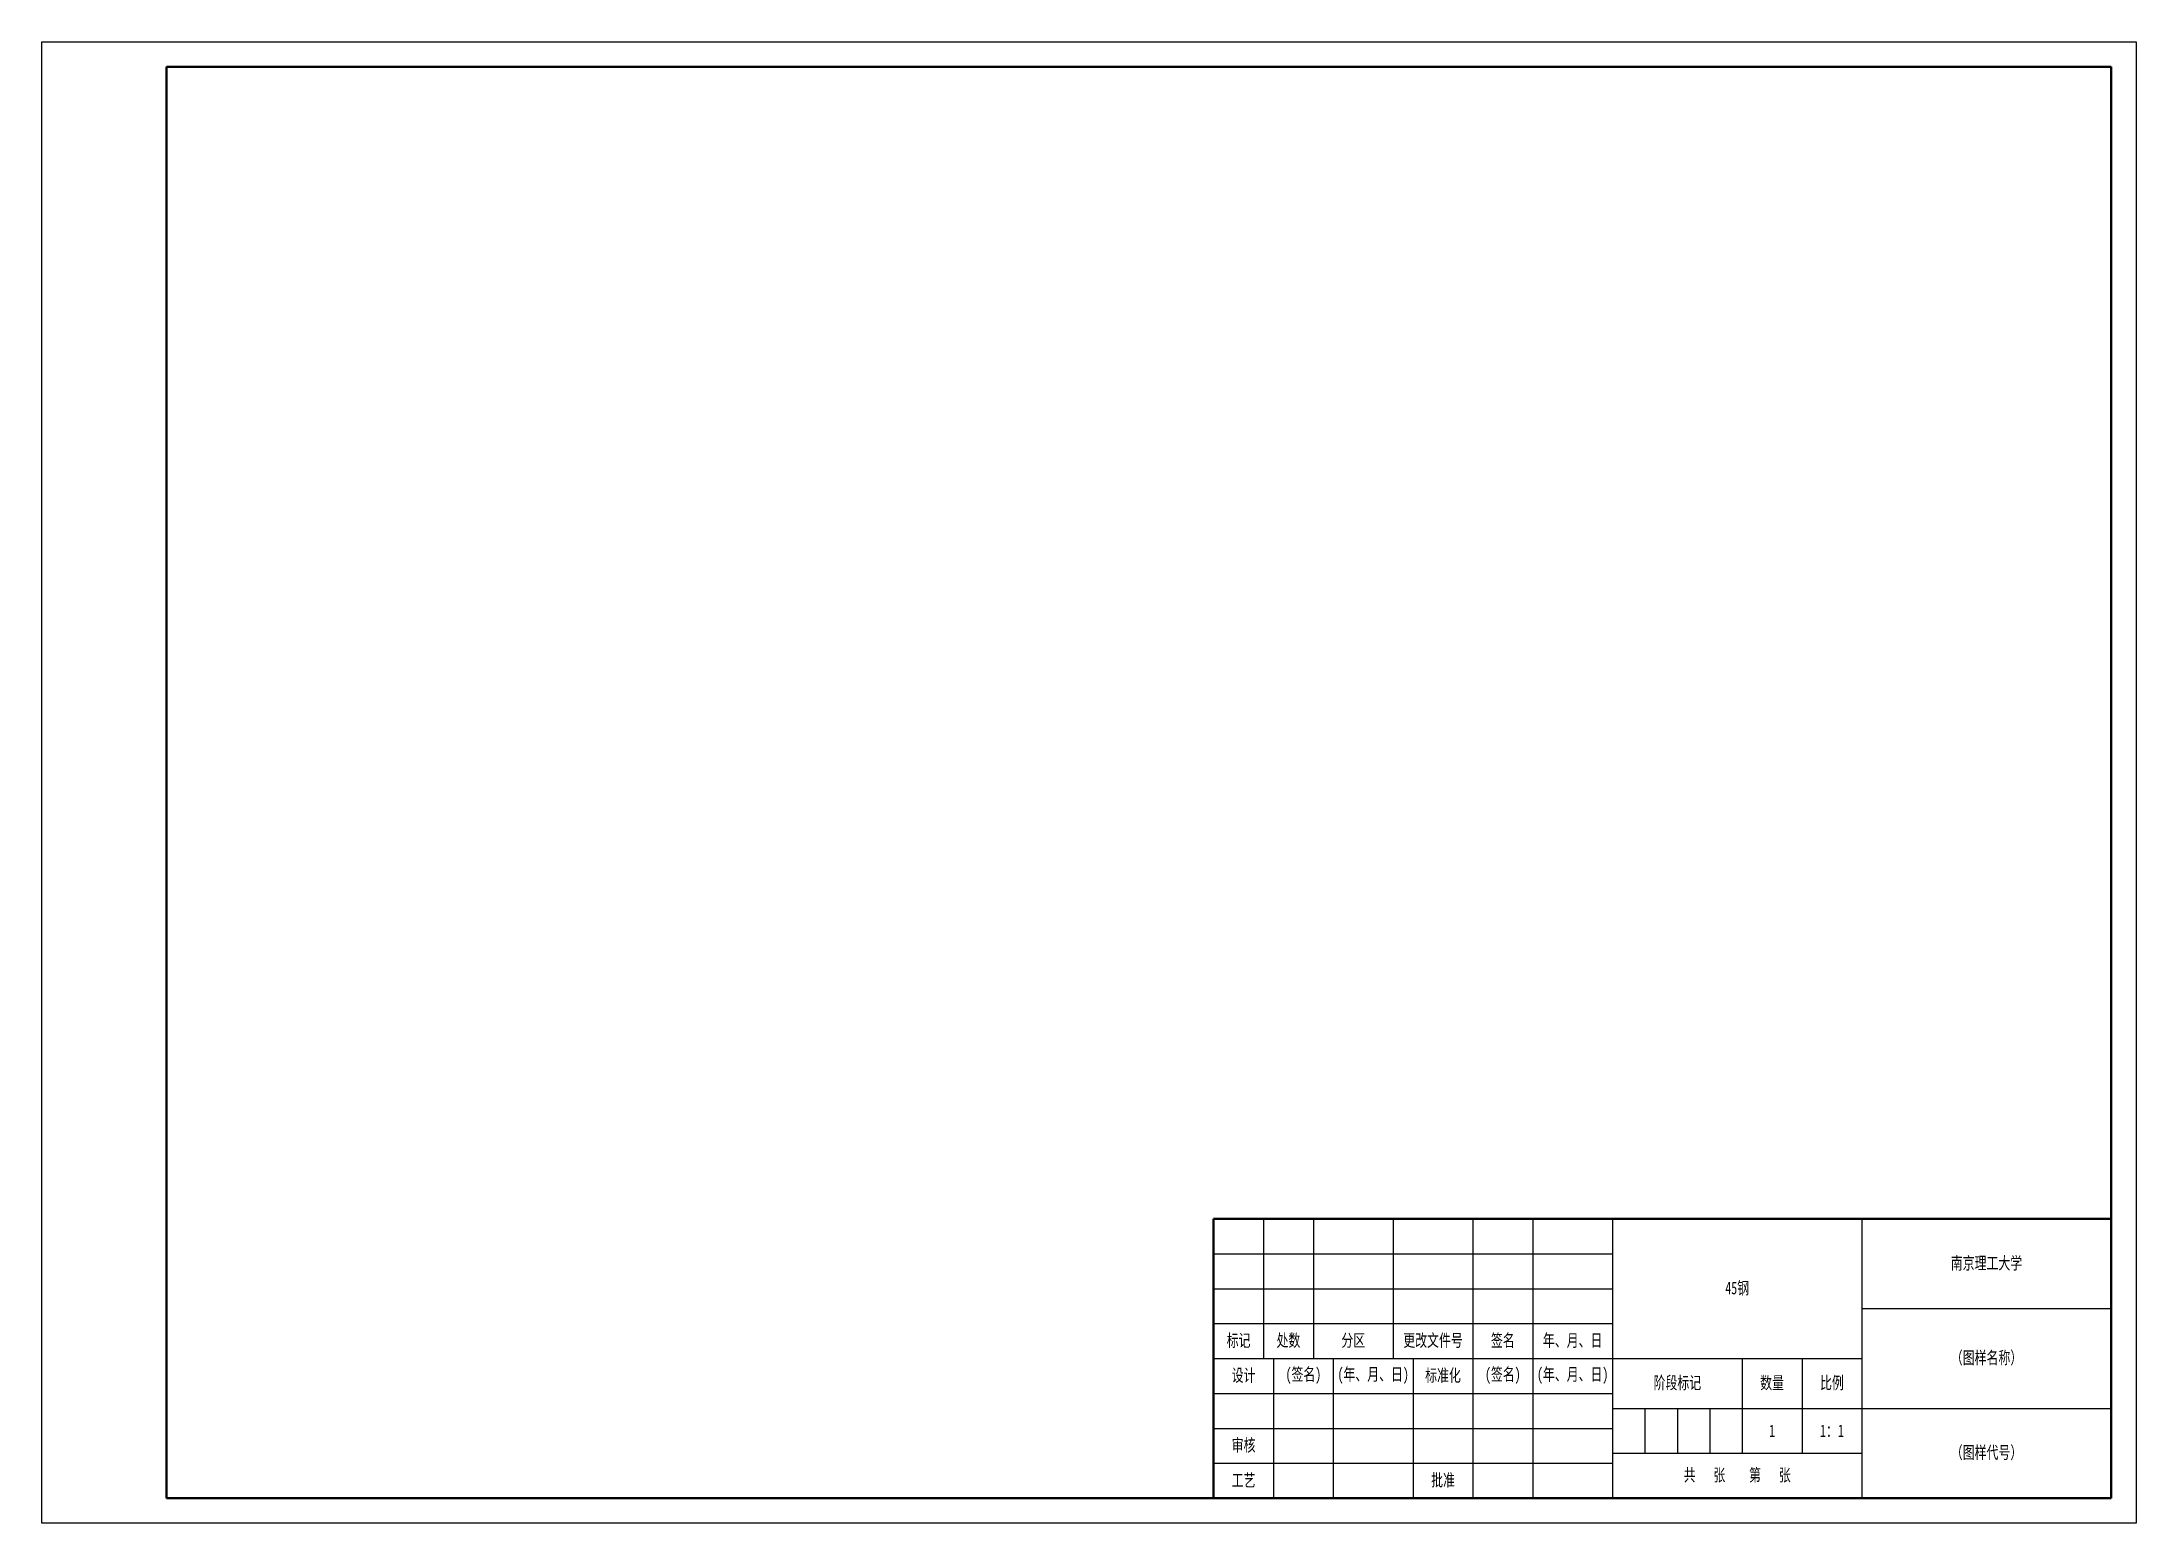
# Model space of a CAD drawing. Header units: millimetres. Extents: x 1050 to 2021, y 766 to 1186.
# Drawn here: x 1050 to 1470, y 765.6 to 1062.6 of the extents above; entities that cross this region are included whole.
import ezdxf

# ---------------------------------------------------------------- set-up
doc = ezdxf.new("R2010")
doc.units = ezdxf.units.MM
doc.header["$LTSCALE"] = 0.3
for name, color, linetype, lineweight in [('粗实线', 7, 'Continuous', 50), ('细实线', 7, 'Continuous', 25), ('细文本', 7, 'Continuous', 25)]:
    doc.layers.add(name, color=color, linetype=linetype, lineweight=lineweight)
doc.styles.add('NUT Standard', font='simfang.ttf', dxfattribs={"width": 0.7, "height": 2.5})

msp = doc.modelspace()

# ---------------------------------------------------------------- texts
at = {"layer": '粗实线', "char_height": 2.5, "attachment_point": 5, "style": 'NUT Standard'}
for s, insert in [('\\pxqc;{\\fFangSong|b0|i0|c134|p49;1}', (1397.04, 784.12)), ('\\pxqc;{\\fFangSong|b0|i0|c134|p49;1：1}', (1409.04, 784.12))]:
    msp.add_mtext_dynamic_manual_height_columns(s, width=12, gutter_width=12.5, heights=[0], dxfattribs=dict(at, insert=insert))
at = {"layer": '细文本', "char_height": 2.5, "attachment_point": 5, "style": 'NUT Standard'}
for s, insert, width in [('{\\fFangSong|b0|i0|c134|p49;南京理工大学}', (1440.04, 817.62), 50), ('45钢', (1390.04, 812.62), 50), ('标记', (1290.04, 802.12), 10), ('处数', (1300.04, 802.12), 10), ('分区', (1313.04, 802.12), 16), ('更改文件号', (1329.04, 802.12), 16), ('签名', (1343.04, 802.12), 12), ('年、月、日', (1357.04, 802.12), 16), ('（图样名称）', (1440.04, 798.62), 50), ('设计', (1291.04, 795.12), 12), ('(签名)', (1303.04, 795.12), 12), ('(年、月、日)', (1317.04, 795.12), 16), ('标准化', (1331.04, 795.12), 12), ('(签名)', (1343.04, 795.12), 12), ('(年、月、日)', (1357.04, 795.12), 16), ('阶段标记', (1378.04, 793.62), 26), ('数量', (1397.04, 793.62), 12), ('比例', (1409.04, 793.62), 12), ('审核', (1291.04, 781.12), 12), ('（图样代号）', (1440.04, 779.62), 50), ('工艺', (1291.04, 774.12), 12), ('批准', (1331.04, 774.12), 12), ('共   张    第   张', (1390.04, 775.12), 50)]:
    msp.add_mtext(s, dxfattribs=dict(at, insert=insert, width=width))

# ---------------------------------------------------------------- linework, layer by layer
for p, q in [((1050.04, 1062.62), (1470.04, 1062.62)), ((1050.04, 765.62), (1050.04, 1062.62)), ((1470.04, 1062.62), (1470.04, 765.62)), ((1470.04, 765.62), (1050.04, 765.62))]:
    msp.add_line(p, q)
at = {"layer": '粗实线'}
for p, q in [((1075.04, 770.62), (1075.04, 1057.62)), ((1075.04, 1057.62), (1465.04, 1057.62)), ((1465.04, 1057.62), (1465.04, 770.62)), ((1285.04, 826.62), (1465.04, 826.62)), ((1285.04, 770.62), (1285.04, 826.62)), ((1465.04, 770.62), (1075.04, 770.62)), ((1285.04, 770.62), (1465.04, 770.62))]:
    msp.add_line(p, q, dxfattribs=at)
at = {"layer": '细实线'}
for p, q in [((1295.04, 826.62), (1295.04, 798.62)), ((1305.04, 826.62), (1305.04, 798.62)), ((1321.04, 826.62), (1321.04, 798.62)), ((1337.04, 826.62), (1337.04, 798.62)), ((1349.04, 826.62), (1349.04, 798.62)), ((1365.04, 826.62), (1365.04, 770.62)), ((1415.04, 826.62), (1415.04, 770.62)), ((1285.04, 819.62), (1365.04, 819.62)), ((1285.04, 812.62), (1365.04, 812.62)), ((1415.04, 808.62), (1465.04, 808.62)), ((1285.04, 805.62), (1365.04, 805.62)), ((1285.04, 798.62), (1415.04, 798.62)), ((1297.04, 798.62), (1297.04, 770.62)), ((1309.04, 798.62), (1309.04, 770.62)), ((1325.04, 798.62), (1325.04, 770.62)), ((1337.04, 798.62), (1337.04, 770.62)), ((1349.04, 798.62), (1349.04, 770.62)), ((1391.04, 798.62), (1391.04, 779.62)), ((1403.04, 798.62), (1403.04, 779.62)), ((1285.04, 791.62), (1365.04, 791.62)), ((1365.04, 788.62), (1465.04, 788.62)), ((1371.54, 788.62), (1371.54, 779.62)), ((1378.04, 788.62), (1378.04, 779.62)), ((1384.54, 788.62), (1384.54, 779.62)), ((1285.04, 784.62), (1365.04, 784.62)), ((1285.04, 777.62), (1365.04, 777.62)), ((1365.04, 779.62), (1415.04, 779.62))]:
    msp.add_line(p, q, dxfattribs=at)

msp.set_redraw_order([(e.dxf.handle, doc.entitydb.next_handle()) for e in msp.query("TEXT MTEXT ATTDEF DIMENSION ARC_DIMENSION")])  # texts and dimensions are drawn at this point

doc.saveas('drawing.dxf')
